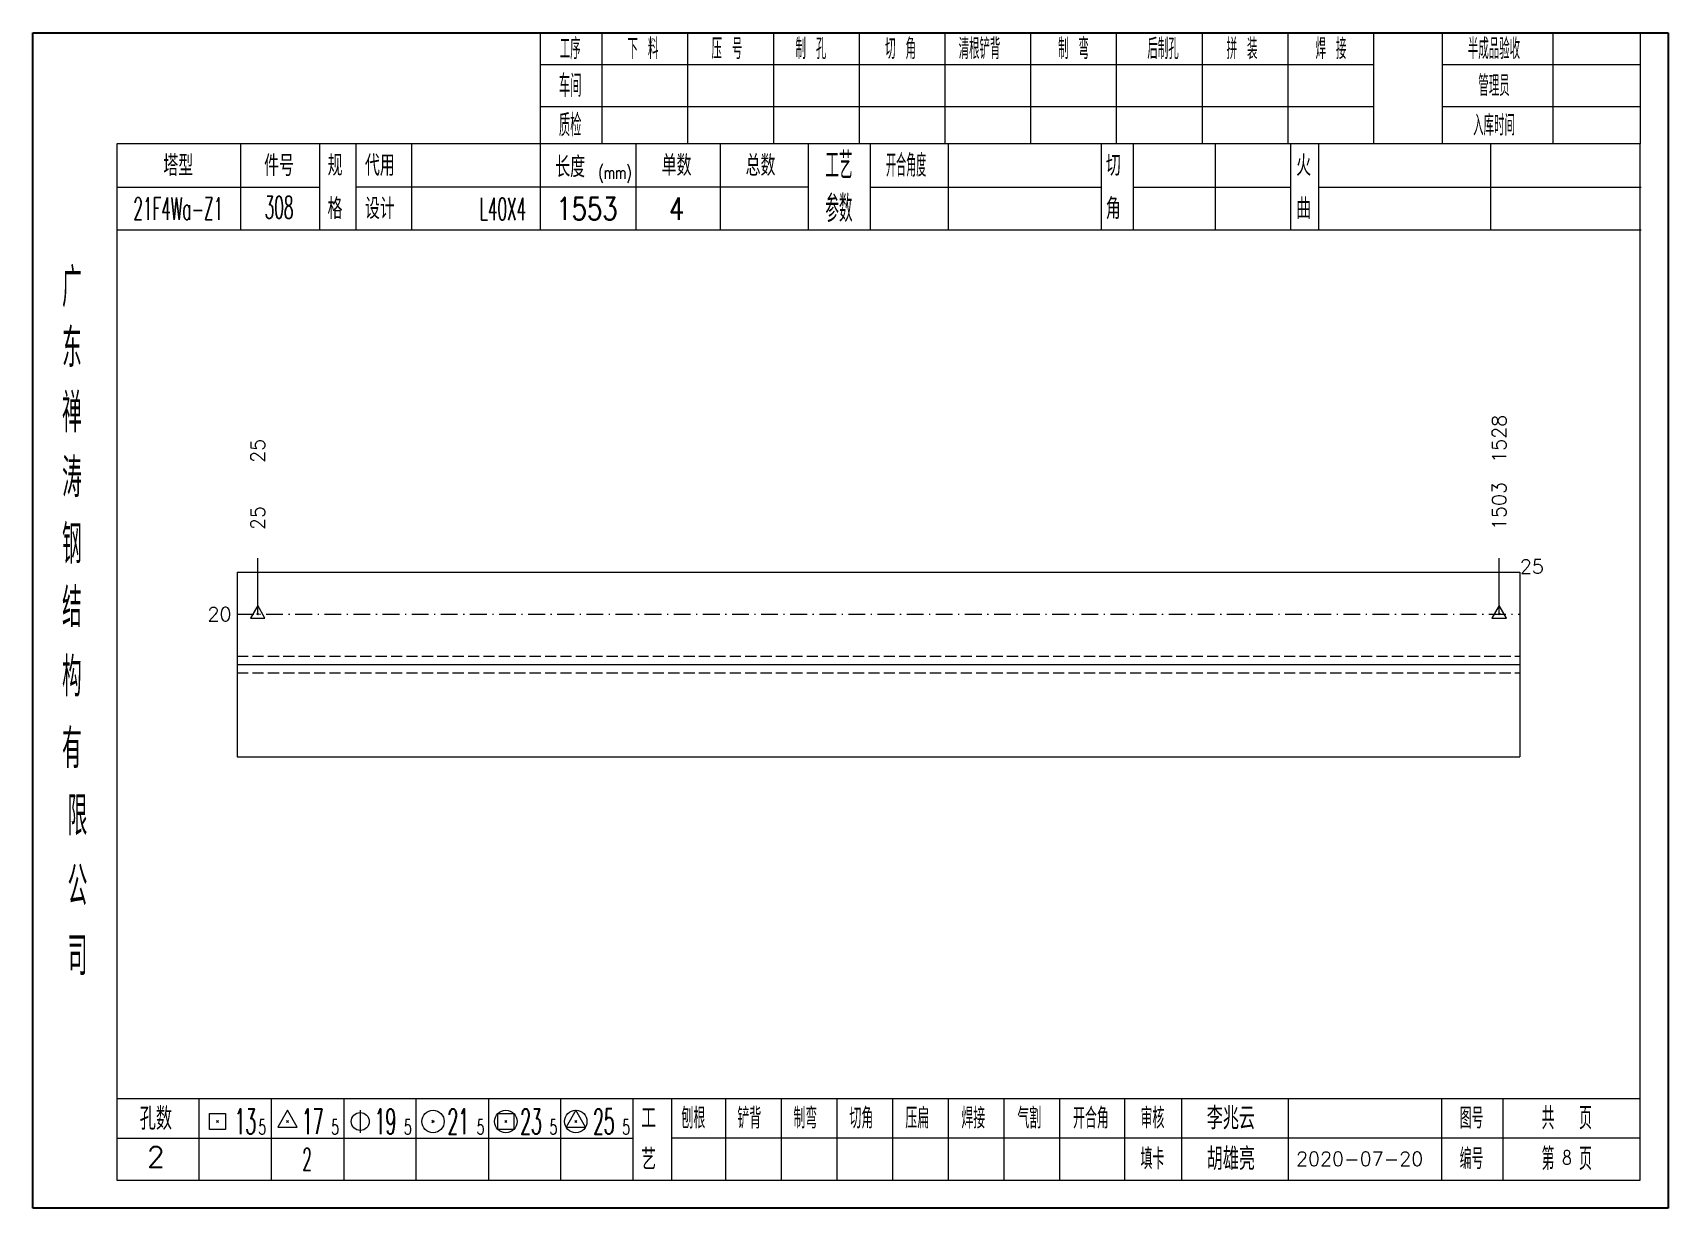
# Model space of a CAD drawing. Extents: x 1310 to 15542, y -76 to 8381.
# Drawn here: x 3701.3 to 3993.5, y 4373.7 to 4583.7 of the extents above; entities that cross this region are included whole.
import ezdxf
from ezdxf.enums import TextEntityAlignment as Align

# ---------------------------------------------------------------- set-up
doc = ezdxf.new("R2010")
doc.units = 0
doc.header["$MEASUREMENT"] = 0
doc.linetypes.add('一点画线', pattern=[5.2, 3, -1, 0.2, -1])
doc.linetypes.add('虚线', pattern=[2.75, 2, -0.75])
doc.layers.get('0').update_dxf_attribs({"linetype": 'CONTINUOUS', "lineweight": 25})
for name, color, linetype, lineweight in [('1', 7, 'CONTINUOUS', 25), ('4', 7, 'CONTINUOUS', 25), ('5', 7, 'CONTINUOUS', 25)]:
    doc.layers.add(name, color=color, linetype=linetype, lineweight=lineweight)
doc.styles.get("Standard").update_dxf_attribs({"font": 'simplex.shx', "width": 0.7, "height": 3, "bigfont": 'gbhzfs.shx'})

msp = doc.modelspace()

# ---------------------------------------------------------------- texts
at = {"color": 7, "linetype": 'Continuous', "lineweight": 13}
for s, p in [('1528', (3963.273, 4506.884)), ('25', (3741.52, 4506.884))]:
    msp.add_text(s, height=2.5, rotation=90, dxfattribs=at).set_placement(p, align=Align.MIDDLE_LEFT)
at = {"color": 8, "linetype": 'Continuous', "lineweight": 9}
for s, p in [('1503', (3963.273, 4494.884)), ('25', (3741.52, 4494.884))]:
    msp.add_text(s, height=2.5, rotation=90, dxfattribs=at).set_placement(p, align=Align.MIDDLE_LEFT)
at = {"color": 7, "linetype": 'Continuous', "lineweight": 13}
msp.add_text('25', height=2.5, dxfattribs=at).set_placement((3966.962, 4488.384), align=Align.MIDDLE_LEFT)
msp.add_text('20', height=2.5, dxfattribs=at).set_placement((3736.832, 4479.884), align=Align.MIDDLE_RIGHT)
at = {"layer": '4', "color": 1, "linetype": 'Continuous', "lineweight": 25}
for s, height, width, p in [('工序', 3.7, 0.7, (3797.332, 4580.841)), ('下 料', 3.7, 0.7, (3810.332, 4580.841)), ('压 号', 3.7, 0.7, (3825.332, 4580.841)), ('制 孔', 3.7, 0.7, (3840.332, 4580.841)), ('切 角', 3.7, 0.7, (3856.332, 4580.841)), ('清根铲背 ', 3.7, 0.7, (3871.332, 4580.841)), (' 制 弯', 3.7, 0.7, (3886.332, 4580.841)), (' 后制孔', 3.7, 0.7, (3902.332, 4580.841)), ('拼 装', 3.7, 0.7, (3917.332, 4580.841)), (' 焊 接', 3.7, 0.7, (3932.332, 4580.841)), ('半成品验收', 3.7, 0.7, (3962.332, 4580.841)), ('车间', 4, 0.7, (3797.332, 4574.241)), ('管理员', 3.7, 0.7, (3962.332, 4574.241)), ('质检', 4, 0.7, (3797.332, 4567.181)), ('入库时间', 3.7, 0.7, (3962.332, 4567.181)), ('(mm)', 2.24, 0.7, (3805.332, 4558.741)), ('工艺', 4.8, 0.7, (3845.332, 4560.001)), ('开合角度', 4, 0.6, (3857.332, 4560.001)), ('308', 4, 0.5, (3745.332, 4552.511)), ('参数', 4.8, 0.7, (3845.332, 4552.291)), ('21F4Wa-Z1', 4, 0.5, (3727.332, 4552.261)), ('L40X4', 4, 0.5, (3785.332, 4552.241)), ('1553', 4, 0.8, (3800.332, 4552.291)), ('4', 4, 0.8, (3816.332, 4552.291)), ('广', 6.96, 0.7, (3708.332, 4538.211)), ('东', 6.96, 0.7, (3708.332, 4527.421)), ('禅', 6.96, 0.7, (3708.332, 4515.831)), ('涛', 6.96, 0.7, (3708.332, 4504.231)), ('钢', 6.96, 0.7, (3708.332, 4492.341)), ('结', 6.96, 0.7, (3708.332, 4481.031)), ('构', 6.96, 0.7, (3708.332, 4468.651)), ('有', 6.96, 0.7, (3708.332, 4455.841)), ('限', 6.96, 0.7, (3709.332, 4443.841)), ('公', 6.96, 0.7, (3709.332, 4431.301)), ('司', 6.96, 0.7, (3709.332, 4418.821)), ('13', 4.47, 0.5, (3739.332, 4389.241)), ('17', 4.47, 0.5, (3751.332, 4389.241)), ('19', 4.47, 0.5, (3764.332, 4389.241)), ('21', 4.47, 0.5, (3777.332, 4389.241)), ('23', 4.47, 0.5, (3790.332, 4389.241)), ('25', 4.47, 0.5, (3803.332, 4389.241)), ('刨根', 3.7, 0.8, (3819.332, 4389.841)), ('铲背', 3.7, 0.8, (3829.332, 4389.841)), ('制弯', 3.7, 0.8, (3839.332, 4389.841)), ('切角', 3.7, 0.8, (3849.332, 4389.841)), ('压扁', 3.7, 0.8, (3859.332, 4389.841)), ('焊接', 3.7, 0.8, (3869.332, 4389.841)), ('气割', 3.7, 0.8, (3879.332, 4389.841)), ('开合角', 3.7, 0.8, (3890.332, 4389.841)), ('审核', 3.7, 0.8, (3901.332, 4389.841)), ('图号', 3.7, 0.8, (3958.332, 4389.841)), ('共  页', 4, 0.8, (3975.332, 4389.841)), ('5', 2.68, 0.6, (3742.332, 4388.241)), ('5', 2.68, 0.6, (3755.332, 4388.241)), ('5', 2.68, 0.6, (3768.332, 4388.241)), ('5', 2.68, 0.6, (3781.332, 4388.241)), ('5', 2.68, 0.6, (3794.332, 4388.241)), ('5', 2.68, 0.6, (3807.332, 4388.241)), ('第  页', 4, 0.8, (3975.332, 4382.571)), ('2', 4, 0.5, (3750.332, 4382.491)), ('填卡', 3.7, 0.8, (3901.332, 4382.571)), ('编号', 3.7, 0.8, (3958.332, 4382.571))]:
    msp.add_text(s, height=height, dxfattribs=dict(at, width=width)).set_placement(p, align=Align.MIDDLE_CENTER)
for s, height, p in [('塔型', 3.7, (3727.332, 4559.971)), ('件号', 3.7, (3745.332, 4559.971)), ('规', 3.7, (3755.332, 4560.001)), ('代用', 3.7, (3763.332, 4560.001)), ('长度', 3.7, (3797.332, 4559.741)), ('单数', 3.7, (3816.332, 4560.001)), ('总数', 3.7, (3831.332, 4560.001)), ('切', 3.7, (3894.332, 4560.001)), ('火', 3.7, (3928.332, 4560.001)), ('格', 3.7, (3755.332, 4552.291)), ('设计', 3.7, (3763.332, 4552.291)), ('角', 3.7, (3894.332, 4552.291)), ('曲', 3.7, (3928.332, 4552.291)), ('孔数', 4, (3723.332, 4389.761)), ('工', 3.7, (3811.332, 4389.841)), ('李兆云', 4, (3915.332, 4389.841)), ('胡雄亮', 4, (3915.332, 4382.571)), ('2', 3.7, (3723.332, 4382.931)), ('艺', 3.7, (3811.332, 4382.491)), ('2020-07-20', 2.5, (3938.332, 4382.571))]:
    msp.add_text(s, height=height, dxfattribs=at).set_placement(p, align=Align.MIDDLE_CENTER)
at = {"layer": '4', "color": 6, "linetype": 'Continuous', "lineweight": 25, "width": 0.8}
msp.add_text('8', height=2.5, dxfattribs=at).set_placement((3975.357, 4382.799), align=Align.MIDDLE_CENTER)

# ---------------------------------------------------------------- blocks, each defined once
blk = doc.blocks.new('孔17.5')
at = {"layer": '5', "color": 7, "linetype": 'Continuous', "lineweight": 13}
for p, q in [((0, 1), (-0.866, -0.5)), ((-0.1, -0.1), (0.1, 0.1)), ((0.1, -0.1), (-0.1, 0.1)), ((0.866, -0.5), (0, 1)), ((-0.866, -0.5), (0.866, -0.5))]:
    blk.add_line(p, q, dxfattribs=at)
blk = doc.blocks.new('CTJGK')
at = {"color": 6, "linetype": 'Continuous'}
for p, q in [((0, 209.97), (292.13, 209.97)), ((0, 0), (0, 209.97)), ((292.13, 209.97), (292.13, 0)), ((292.13, 0), (0, 0))]:
    blk.add_line(p, q, dxfattribs=at)

# ---------------------------------------------------------------- linework, layer by layer
at = {"color": 7, "linetype": 'Continuous', "lineweight": 18}
for p, q in [((3737.832, 4487.384), (3737.832, 4454.384)), ((3737.832, 4487.384), (3966.962, 4487.384)), ((3966.962, 4487.384), (3966.962, 4454.384)), ((3737.832, 4470.884), (3966.962, 4470.884))]:
    msp.add_line(p, q, dxfattribs=at)
at = {"color": 7, "linetype": 'Continuous', "lineweight": 13}
for p, q in [((3741.52, 4479.884), (3741.52, 4489.884)), ((3963.273, 4479.884), (3963.273, 4489.884))]:
    msp.add_line(p, q, dxfattribs=at)
at = {"color": 3, "linetype": '一点画线', "lineweight": 13}
msp.add_line((3737.832, 4479.884), (3966.962, 4479.884), dxfattribs=at)
at = {"color": 1, "linetype": '虚线', "lineweight": 18}
for p, q in [((3737.832, 4472.384), (3966.962, 4472.384)), ((3737.832, 4469.384), (3966.962, 4469.384))]:
    msp.add_line(p, q, dxfattribs=at)
at = {"layer": '1', "color": 7, "linetype": 'Continuous', "lineweight": 18}
msp.add_line((3737.832, 4454.384), (3966.962, 4454.384), dxfattribs=at)
at = {"layer": '4', "color": 1, "linetype": 'Continuous', "lineweight": 18}
for p, q in [((3701.332, 4583.711), (3701.332, 4373.741)), ((3993.462, 4583.711), (3701.332, 4583.711)), ((3791.962, 4583.711), (3791.962, 4563.871)), ((3802.992, 4583.711), (3802.992, 4563.851)), ((3818.302, 4583.711), (3818.302, 4563.851)), ((3833.622, 4583.711), (3833.622, 4563.851)), ((3848.932, 4583.711), (3848.932, 4563.851)), ((3864.242, 4583.711), (3864.242, 4563.851)), ((3879.552, 4583.711), (3879.552, 4563.851)), ((3894.872, 4583.711), (3894.872, 4563.851)), ((3910.182, 4583.711), (3910.182, 4563.851)), ((3925.492, 4583.711), (3925.492, 4563.851)), ((3940.802, 4583.711), (3940.802, 4563.871)), ((3940.802, 4583.711), (3940.802, 4563.851)), ((3953.082, 4583.711), (3953.082, 4563.851)), ((3972.832, 4583.711), (3972.832, 4563.851)), ((3988.412, 4583.711), (3988.412, 4563.851)), ((3993.462, 4553.911), (3993.462, 4583.711)), ((3940.802, 4577.981), (3791.962, 4577.981)), ((3988.412, 4577.981), (3953.082, 4577.981)), ((3940.802, 4570.501), (3791.962, 4570.501)), ((3988.412, 4570.501), (3953.082, 4570.501)), ((3716.342, 4563.851), (3716.342, 4378.791)), ((3988.412, 4563.851), (3716.342, 4563.851)), ((3738.462, 4563.861), (3738.462, 4548.441)), ((3752.612, 4548.441), (3752.612, 4563.851)), ((3759.112, 4548.441), (3759.112, 4563.851)), ((3768.982, 4563.851), (3768.982, 4548.441)), ((3791.962, 4563.871), (3791.962, 4548.441)), ((3809.082, 4563.851), (3809.082, 4548.441)), ((3824.132, 4563.851), (3824.132, 4548.441)), ((3839.832, 4563.851), (3839.832, 4548.441)), ((3850.892, 4563.851), (3850.892, 4548.441)), ((3864.842, 4563.851), (3864.842, 4548.441)), ((3892.142, 4563.851), (3892.142, 4548.441)), ((3897.902, 4563.851), (3897.902, 4548.441)), ((3912.522, 4563.851), (3912.522, 4548.441)), ((3925.982, 4563.851), (3925.982, 4548.441)), ((3930.972, 4563.851), (3930.972, 4548.441)), ((3961.712, 4563.851), (3961.712, 4548.441)), ((3988.412, 4378.791), (3988.412, 4563.851)), ((3752.612, 4556.091), (3716.342, 4556.091)), ((3839.832, 4556.141), (3759.112, 4556.141)), ((3850.892, 4556.141), (3892.142, 4556.141)), ((3897.902, 4556.141), (3925.982, 4556.141)), ((3930.972, 4556.141), (3988.592, 4556.141)), ((3993.462, 4373.741), (3993.462, 4553.911)), ((3988.592, 4548.441), (3716.342, 4548.441)), ((3716.342, 4393.321), (3988.412, 4393.321)), ((3731.032, 4393.321), (3731.032, 4378.791)), ((3743.962, 4378.791), (3743.962, 4393.321)), ((3756.892, 4393.321), (3756.892, 4378.791)), ((3769.812, 4378.791), (3769.812, 4393.321)), ((3782.742, 4393.321), (3782.742, 4378.791)), ((3795.672, 4378.791), (3795.672, 4393.321)), ((3808.592, 4378.791), (3808.592, 4393.321)), ((3815.462, 4378.791), (3815.462, 4393.321)), ((3825.122, 4378.791), (3825.122, 4393.321)), ((3835.062, 4378.791), (3835.062, 4393.321)), ((3845.002, 4378.791), (3845.002, 4393.321)), ((3854.952, 4378.791), (3854.952, 4393.321)), ((3864.892, 4378.791), (3864.892, 4393.321)), ((3874.832, 4378.791), (3874.832, 4393.321)), ((3884.782, 4378.791), (3884.782, 4393.321)), ((3896.422, 4378.791), (3896.422, 4393.321)), ((3906.572, 4378.791), (3906.572, 4393.321)), ((3925.632, 4378.791), (3925.632, 4393.321)), ((3953.012, 4378.791), (3953.012, 4393.321)), ((3963.972, 4378.791), (3963.972, 4393.321)), ((3808.592, 4386.191), (3716.342, 4386.191)), ((3815.422, 4386.351), (3988.412, 4386.351)), ((3716.342, 4378.791), (3988.412, 4378.791)), ((3701.332, 4373.741), (3993.462, 4373.741))]:
    msp.add_line(p, q, dxfattribs=at)
at = {"layer": '4', "color": 7, "linetype": 'Continuous', "lineweight": 13}
for p, q in [((3746.832, 4391.241), (3745.1, 4388.241)), ((3748.564, 4388.241), (3746.832, 4391.241)), ((3759.832, 4391.241), (3759.832, 4387.241)), ((3798.332, 4391.241), (3796.6, 4388.241)), ((3800.064, 4388.241), (3798.332, 4391.241)), ((3732.918, 4387.827), (3732.918, 4390.655)), ((3732.918, 4390.655), (3735.746, 4390.655)), ((3735.746, 4387.827), (3732.918, 4387.827)), ((3734.132, 4389.041), (3734.532, 4389.441)), ((3734.532, 4389.041), (3734.132, 4389.441)), ((3735.746, 4390.655), (3735.746, 4387.827)), ((3745.1, 4388.241), (3748.564, 4388.241)), ((3746.632, 4389.041), (3747.032, 4389.441)), ((3747.032, 4389.041), (3746.632, 4389.441)), ((3772.632, 4389.041), (3773.032, 4389.441)), ((3773.032, 4389.041), (3772.632, 4389.441)), ((3784.418, 4387.827), (3784.418, 4390.655)), ((3784.418, 4390.655), (3787.246, 4390.655)), ((3787.246, 4387.827), (3784.418, 4387.827)), ((3785.632, 4389.041), (3786.032, 4389.441)), ((3786.032, 4389.041), (3785.632, 4389.441)), ((3787.246, 4390.655), (3787.246, 4387.827)), ((3796.6, 4388.241), (3800.064, 4388.241)), ((3798.132, 4389.041), (3798.532, 4389.441)), ((3798.532, 4389.041), (3798.132, 4389.441))]:
    msp.add_line(p, q, dxfattribs=at)
for centre, radius in [((3759.832, 4389.241), 1.6), ((3772.832, 4389.241), 2), ((3785.832, 4389.241), 2), ((3798.332, 4389.241), 2)]:
    msp.add_circle(centre, radius, dxfattribs=at)

# ---------------------------------------------------------------- block references
at = {"color": 0, "linetype": 'Continuous'}
msp.add_blockref('CTJGK', (3701.332, 4373.741), dxfattribs=at)
at = {"color": 8, "linetype": 'Continuous', "lineweight": 9, "xscale": 1.5, "yscale": 1.5, "zscale": 1.5}
for p in [(3741.52, 4479.884), (3963.273, 4479.884)]:
    msp.add_blockref('孔17.5', p, dxfattribs=at)

msp.set_redraw_order([(e.dxf.handle, doc.entitydb.next_handle()) for e in msp.query("TEXT MTEXT ATTDEF DIMENSION ARC_DIMENSION")])  # texts and dimensions are drawn at this point

doc.saveas('drawing.dxf')
